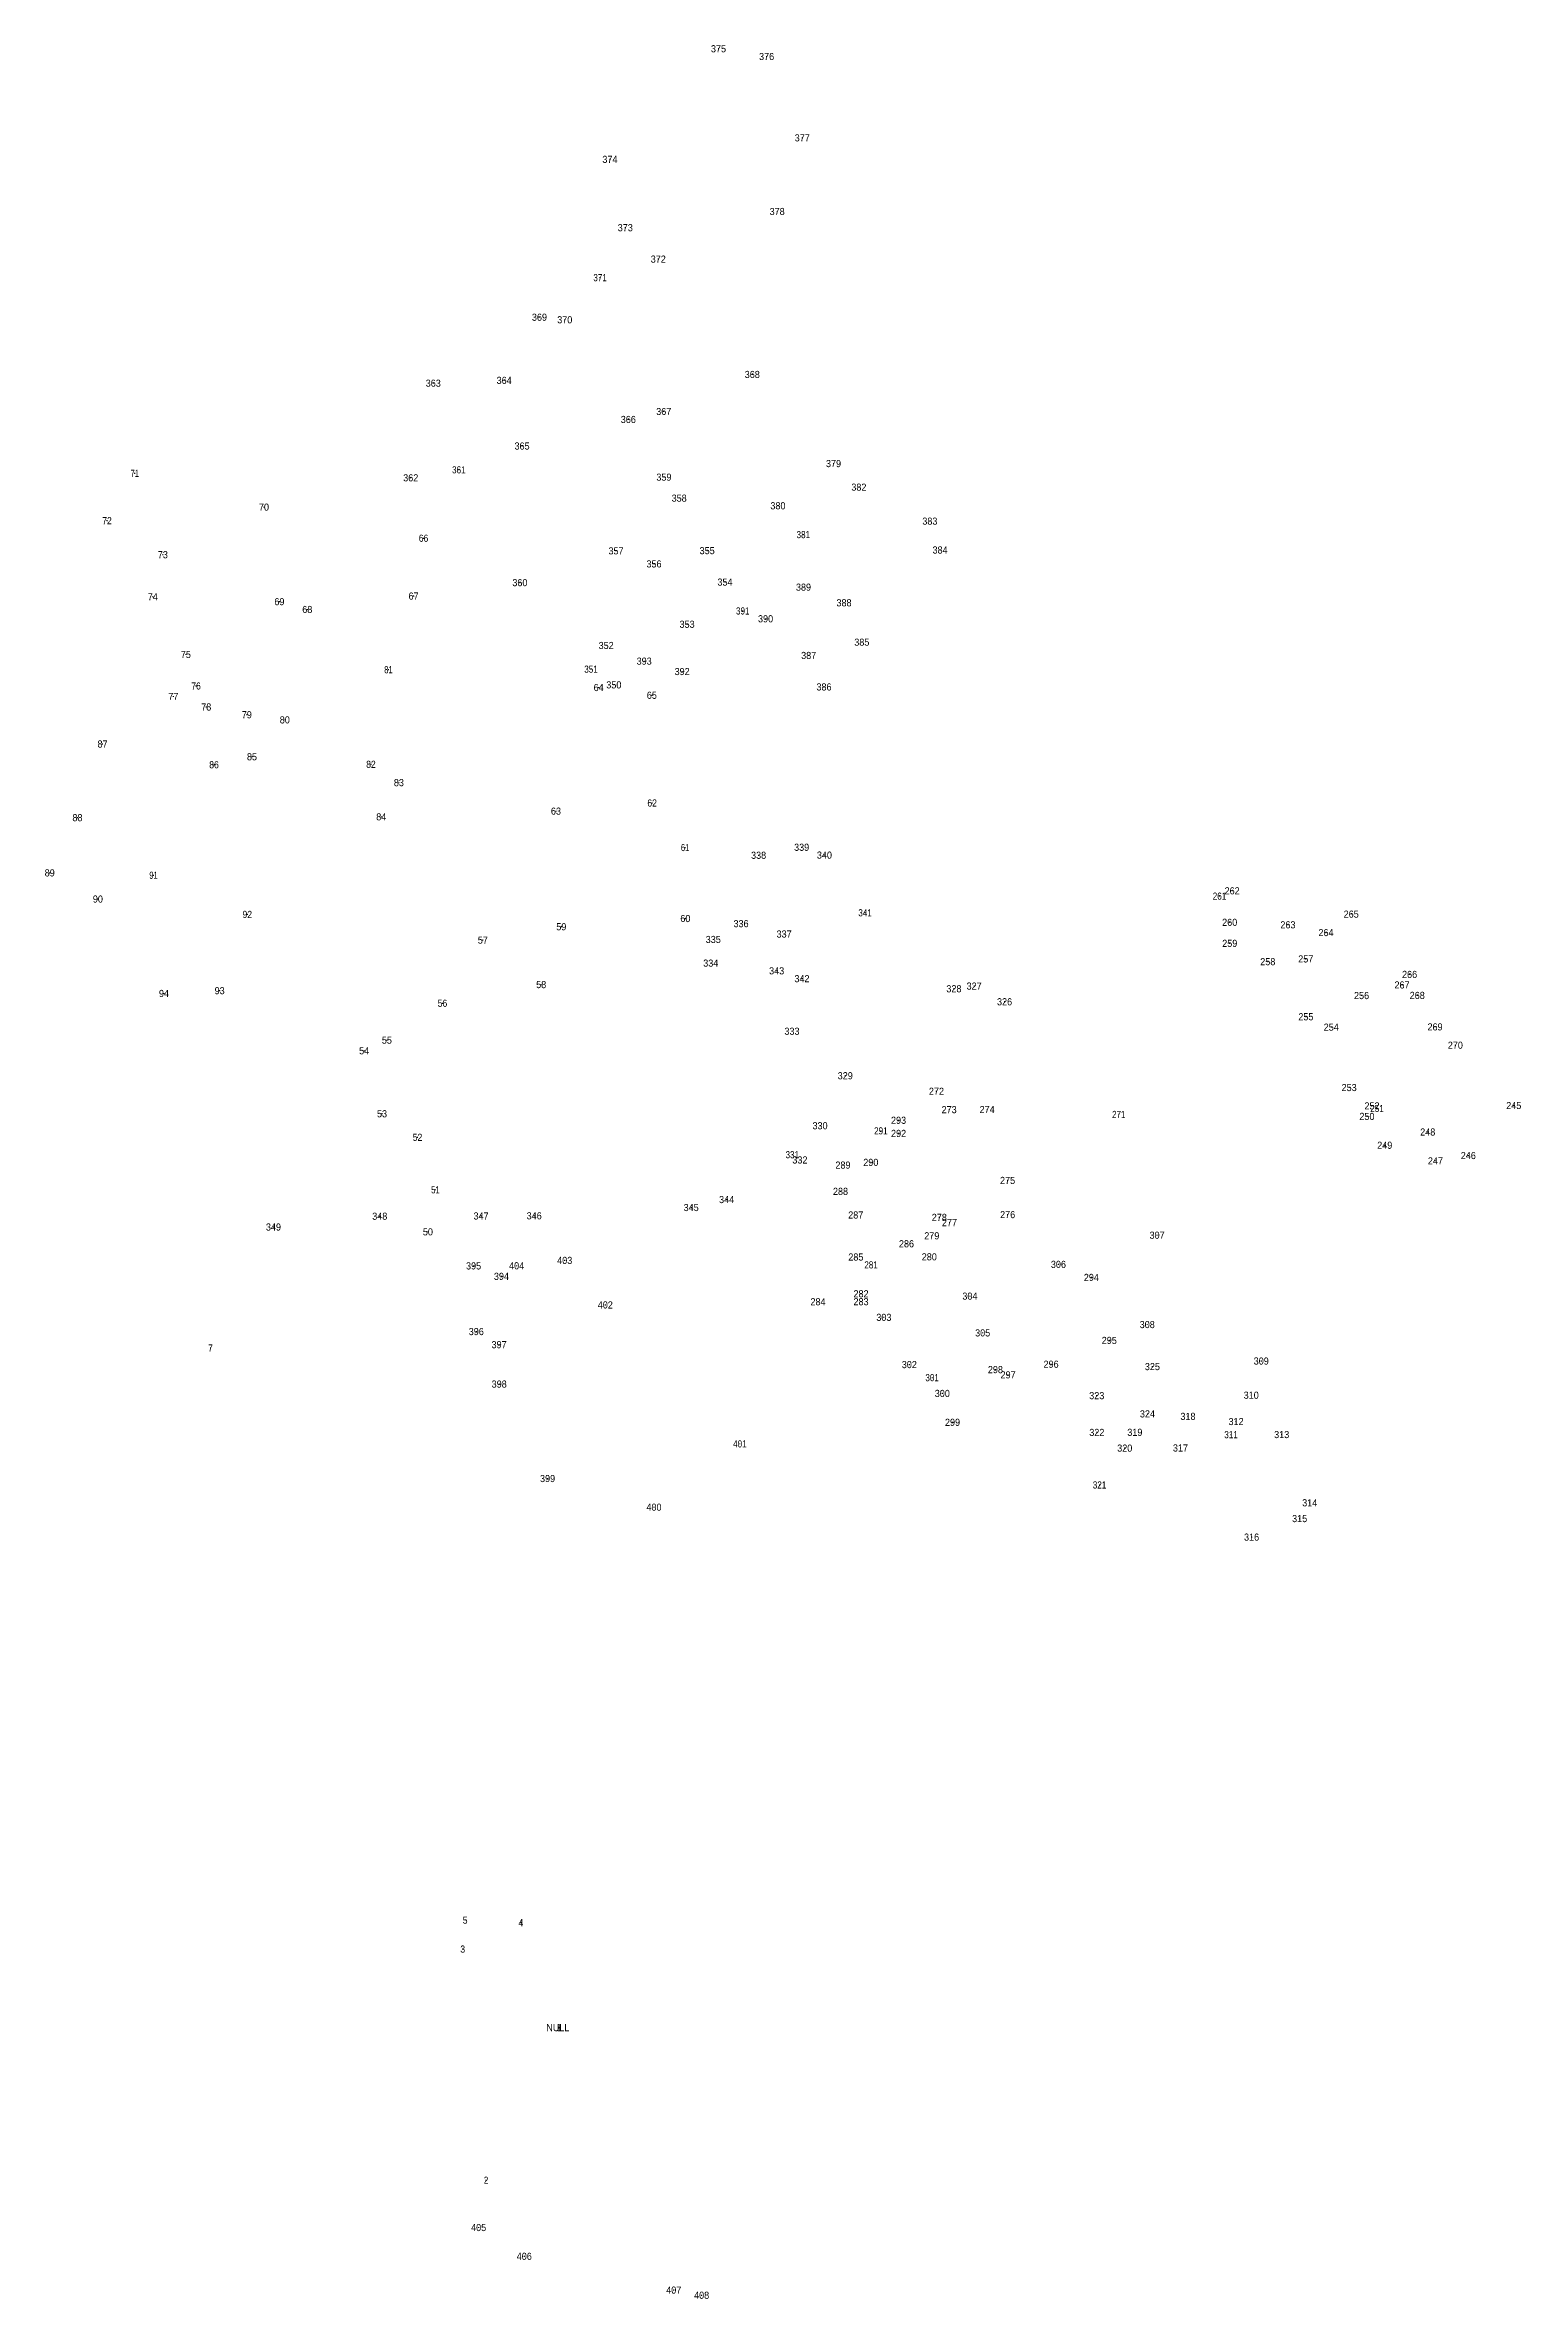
# Model space of a CAD drawing. Header units: metres. Extents: x 551938 to 556775, y 1847899 to 1849752.
# Drawn here: x 555236 to 556272, y 1848170 to 1849752 of the extents above; entities that cross this region are included whole.
import ezdxf
from ezdxf.enums import TextEntityAlignment as Align

# ---------------------------------------------------------------- set-up
doc = ezdxf.new("R2010")
doc.units = ezdxf.units.M
doc.header["$LTSCALE"] = 2
doc.layers.add('10', color=7, linetype='Continuous', lineweight=13)
doc.layers.add('11', color=7, linetype='Continuous', lineweight=13)
doc.layers.add('12', color=7, linetype='Continuous')

msp = doc.modelspace()

# ---------------------------------------------------------------- texts
at = {"layer": '12'}
for s, width, p in [('375', 0.95, (555708.52, 1849747.27)), ('376', 0.95, (555742.295, 1849741.83)), ('377', 0.95, (555767.33, 1849684.72)), ('374', 0.95, (555632.3, 1849669.61)), ('378', 0.95, (555749.7, 1849633.03)), ('373', 0.95, (555643.09, 1849621.68)), ('372', 0.95, (555666.255, 1849599.61)), ('371', 0.85, (555625.415, 1849586.6)), ('369', 0.95, (555582.83, 1849558.82)), ('370', 0.95, (555600.61, 1849557.02)), ('363', 0.95, (555508.31, 1849512.52)), ('364', 0.95, (555558.07, 1849514.49)), ('368', 0.95, (555732.23, 1849518.64)), ('367', 0.95, (555670.09, 1849492.65)), ('366', 0.95, (555645.215, 1849487.05)), ('365', 0.95, (555570.63, 1849468.42)), ('71', 0.8, (555298.765, 1849449.26)), ('362', 0.95, (555492.485, 1849446.08)), ('361', 0.85, (555526.245, 1849451.7)), ('359', 0.95, (555670.21, 1849446.54)), ('379', 0.95, (555789.26, 1849456.08)), ('70', 0.95, (555389.46, 1849425.52)), ('358', 0.95, (555680.92, 1849431.82)), ('380', 0.95, (555750.24, 1849426.47)), ('382', 0.95, (555807.075, 1849439.53)), ('72', 0.9, (555279.295, 1849416.01)), ('383', 0.95, (555856.91, 1849415.68)), ('66', 0.9, (555501.475, 1849403.68)), ('357', 0.95, (555636.58, 1849394.82)), ('355', 0.95, (555700.56, 1849394.98)), ('381', 0.85, (555768.075, 1849406.23)), ('384', 0.95, (555864.07, 1849395.42)), ('73', 0.95, (555318.46, 1849392.14)), ('356', 0.95, (555663.255, 1849385.66)), ('74', 0.95, (555311.43, 1849362.61)), ('67', 0.95, (555494.48, 1849363.09)), ('360', 0.95, (555569.1, 1849372.51)), ('354', 0.95, (555713.06, 1849372.89)), ('389', 0.95, (555768.17, 1849369.34)), ('69', 0.95, (555400.3, 1849359.16)), ('68', 0.95, (555419.86, 1849353.67)), ('391', 0.85, (555725.565, 1849352.63)), ('390', 0.95, (555741.56, 1849347.14)), ('388', 0.95, (555796.63, 1849358.35)), ('353', 0.95, (555686.48, 1849343.3)), ('385', 0.95, (555809.14, 1849330.72)), ('75', 0.95, (555334.64, 1849322.09)), ('352', 0.95, (555629.645, 1849328.4)), ('393', 0.95, (555656.34, 1849317.4)), ('387', 0.95, (555771.85, 1849321.4)), ('76', 0.9, (555341.795, 1849299.98)), ('81', 0.8, (555476.855, 1849311.4)), ('351', 0.85, (555619.035, 1849311.77)), ('64', 0.95, (555624.39, 1849298.88)), ('350', 0.95, (555635.05, 1849300.75)), ('392', 0.95, (555683.005, 1849310.1)), ('386', 0.95, (555782.565, 1849299.3)), ('77', 0.95, (555325.83, 1849292.56)), ('78', 0.95, (555348.95, 1849285.24)), ('65', 0.95, (555661.73, 1849293.44)), ('79', 0.95, (555377.4, 1849279.79)), ('80', 0.95, (555404.07, 1849276.17)), ('87', 0.95, (555276.15, 1849259.24)), ('86', 0.9, (555354.385, 1849244.68)), ('85', 0.95, (555381.03, 1849250.29)), ('82', 0.9, (555464.575, 1849244.98)), ('83', 0.95, (555484.16, 1849232.12)), ('88', 0.95, (555258.51, 1849207.55)), ('84', 0.95, (555471.78, 1849208.11)), ('63', 0.95, (555594.41, 1849212.12)), ('62', 0.9, (555661.925, 1849217.83)), ('61', 0.8, (555685.115, 1849186.54)), ('338', 0.95, (555736.67, 1849181.14)), ('339', 0.95, (555766.87, 1849186.75)), ('340', 0.95, (555782.88, 1849181.26)), ('89', 0.95, (555239.06, 1849168.77)), ('91', 0.8, (555311.945, 1849167.11)), ('90', 0.95, (555272.88, 1849150.41)), ('341', 0.85, (555811.425, 1849140.76)), ('261', 0.85, (556060.215, 1849152.48)), ('262', 0.95, (556069.085, 1849156.2)), ('92', 0.9, (555377.765, 1849139.62)), ('59', 0.95, (555598.18, 1849130.98)), ('60', 0.95, (555685.25, 1849136.74)), ('336', 0.95, (555724.355, 1849133.15)), ('337', 0.95, (555754.59, 1849125.86)), ('260', 0.95, (556067.37, 1849134.06)), ('263', 0.95, (556108.25, 1849132.32)), ('264', 0.95, (556134.93, 1849126.86)), ('265', 0.95, (556152.66, 1849139.82)), ('57', 0.95, (555543.1, 1849121.61)), ('335', 0.95, (555704.84, 1849122.04)), ('259', 0.95, (556067.41, 1849119.3)), ('334', 0.95, (555703.1, 1849105.43)), ('343', 0.95, (555749.33, 1849100.02)), ('342', 0.95, (555767.105, 1849094.54)), ('258', 0.95, (556094.1, 1849106.46)), ('257', 0.95, (556120.76, 1849108.38)), ('266', 0.95, (556193.645, 1849097.51)), ('94', 0.95, (555319.26, 1849084.14)), ('93', 0.95, (555358.36, 1849086.08)), ('58', 0.95, (555584.06, 1849090.36)), ('328', 0.95, (555873.77, 1849087.44)), ('327', 0.95, (555887.98, 1849089.32)), ('326', 0.95, (555909.335, 1849078.31)), ('256', 0.95, (556159.925, 1849082.66)), ('267', 0.95, (556188.34, 1849090.12)), ('268', 0.95, (556199.02, 1849082.77)), ('56', 0.9, (555514.775, 1849077.27)), ('255', 0.95, (556120.86, 1849067.8)), ('55', 0.95, (555475.75, 1849051.35)), ('333', 0.95, (555760.1, 1849057.63)), ('254', 0.95, (556138.66, 1849060.48)), ('269', 0.95, (556211.52, 1849060.67)), ('270', 0.95, (556225.78, 1849047.8)), ('54', 0.95, (555459.78, 1849043.93)), ('329', 0.95, (555797.51, 1849026.37)), ('272', 0.95, (555861.515, 1849015.48)), ('253', 0.95, (556151.21, 1849018.09)), ('53', 0.95, (555472.33, 1848999.7)), ('273', 0.95, (555870.44, 1849002.59)), ('274', 0.95, (555897.1, 1849002.66)), ('271', 0.85, (555989.525, 1848999.22)), ('252', 0.95, (556167.235, 1849005.22)), ('251', 0.85, (556170.805, 1849003.38)), ('245', 0.95, (556266.77, 1849005.48)), ('52', 0.9, (555497.255, 1848983.16)), ('330', 0.95, (555779.82, 1848991.29)), ('291', 0.85, (555822.495, 1848987.71)), ('293', 0.95, (555834.91, 1848995.12)), ('292', 0.95, (555834.935, 1848985.9)), ('250', 0.95, (556163.7, 1848997.83)), ('248', 0.95, (556206.39, 1848986.88)), ('331', 0.85, (555760.335, 1848970.95)), ('332', 0.95, (555765.665, 1848967.27)), ('249', 0.95, (556176.2, 1848977.58)), ('247', 0.95, (556211.78, 1848966.61)), ('246', 0.95, (556234.865, 1848970.36)), ('289', 0.95, (555795.89, 1848963.66)), ('290', 0.95, (555815.44, 1848965.56)), ('275', 0.95, (555911.45, 1848952.9)), ('51', 0.8, (555509.805, 1848946.31)), ('344', 0.95, (555714.2, 1848939.47)), ('288', 0.95, (555794.16, 1848945.22)), ('349', 0.95, (555396.12, 1848920.19)), ('348', 0.95, (555470.74, 1848927.77)), ('347', 0.95, (555541.83, 1848927.95)), ('346', 0.95, (555579.155, 1848928.05)), ('345', 0.95, (555689.33, 1848933.87)), ('287', 0.95, (555804.87, 1848928.64)), ('278', 0.95, (555863.53, 1848926.95)), ('277', 0.95, (555870.65, 1848923.28)), ('276', 0.95, (555911.505, 1848928.92)), ('50', 0.95, (555504.54, 1848916.79)), ('286', 0.95, (555840.465, 1848908.45)), ('279', 0.95, (555858.23, 1848914.03)), ('307', 0.95, (556016.41, 1848914.45)), ('395', 0.95, (555536.59, 1848892.9)), ('404', 0.95, (555566.81, 1848892.98)), ('403', 0.95, (555600.57, 1848896.76)), ('285', 0.95, (555804.95, 1848899.14)), ('281', 0.85, (555815.635, 1848893.63)), ('280', 0.95, (555856.49, 1848899.27)), ('306', 0.95, (555947.145, 1848893.98)), ('394', 0.95, (555556.16, 1848885.57)), ('282', 0.95, (555808.565, 1848873.32)), ('304', 0.95, (555885, 1848871.68)), ('294', 0.95, (555970.28, 1848884.82)), ('402', 0.95, (555629.075, 1848865.48)), ('284', 0.95, (555778.37, 1848867.71)), ('283', 0.95, (555808.59, 1848867.79)), ('303', 0.95, (555824.61, 1848856.77)), ('396', 0.95, (555538.485, 1848846.79)), ('305', 0.95, (555893.96, 1848845.88)), ('295', 0.95, (555982.84, 1848840.59)), ('308', 0.95, (556009.47, 1848851.72)), ('7', 0.9, (555351.91, 1848835.24)), ('397', 0.95, (555554.51, 1848837.61)), ('309', 0.95, (556089.51, 1848826.12)), ('398', 0.95, (555554.58, 1848809.95)), ('302', 0.95, (555842.465, 1848823.62)), ('301', 0.85, (555858.495, 1848814.44)), ('298', 0.95, (555902.91, 1848820.09)), ('297', 0.95, (555911.81, 1848816.42)), ('296', 0.95, (555941.995, 1848823.88)), ('325', 0.95, (556013.1, 1848822.22)), ('300', 0.95, (555865.63, 1848803.39)), ('323', 0.95, (555974.05, 1848801.83)), ('310', 0.95, (556082.47, 1848802.12)), ('299', 0.95, (555872.8, 1848783.12)), ('324', 0.95, (556009.63, 1848789.02)), ('318', 0.95, (556038.07, 1848787.25)), ('312', 0.95, (556071.845, 1848783.65)), ('401', 0.85, (555723.545, 1848767.97)), ('322', 0.95, (555974.115, 1848776.01)), ('320', 0.95, (555993.7, 1848765)), ('319', 0.95, (556000.78, 1848776.08)), ('317', 0.95, (556032.8, 1848765.1)), ('311', 0.85, (556068.325, 1848774.42)), ('313', 0.95, (556103.87, 1848774.51)), ('399', 0.95, (555588.53, 1848743.64)), ('321', 0.85, (555976.005, 1848739.13)), ('400', 0.95, (555663.23, 1848723.55)), ('315', 0.95, (556116.46, 1848715.53)), ('314', 0.95, (556123.55, 1848726.61)), ('316', 0.95, (556082.725, 1848702.53)), ('5', 0.9, (555530.69, 1848433.65)), ('4', 0.9, (555569.8, 1848431.9)), ('3', 0.9, (555528.97, 1848413.35)), ('NULL ', 0.95, (555596.645, 1848358.2)), ('1', 0.65, (555596.655, 1848358.2)), ('2', 0.85, (555545.385, 1848251.1)), ('405', 0.95, (555540.14, 1848217.88)), ('406', 0.95, (555572.185, 1848197.68)), ('407', 0.95, (555677.12, 1848173.98)), ('408', 0.95, (555696.68, 1848170.34))]:
    msp.add_text(s, height=5, dxfattribs=dict(at, width=width)).set_placement(p, align=Align.CENTER)

# ---------------------------------------------------------------- hatches: boundary and pattern name
at = {"layer": '10'}
msp.add_hatch(color=256, dxfattribs=at).paths.add_polyline_path([(555596.65, 1848360.626, 1), (555596.65, 1848360.776, 1)])

# ---------------------------------------------------------------- linework, layer by layer
for p, q in [((555596.34, 1848360.7), (555596.02, 1848360.7)), ((555596.65, 1848361.01), (555596.65, 1848361.33)), ((555596.65, 1848360.08), (555596.65, 1848360.39)), ((555597.28, 1848360.7), (555596.96, 1848360.7))]:
    msp.add_line(p, q, dxfattribs=at)
for radius in [0.312, 0.075]:
    msp.add_circle((555596.65, 1848360.701), radius, dxfattribs=at)
at = {"layer": '11'}
for p, q in [((555708.83, 1849749.77), (555708.21, 1849749.77)), ((555708.52, 1849749.46), (555708.52, 1849750.08)), ((555742.62, 1849744.33), (555741.99, 1849744.33)), ((555742.3, 1849744.02), (555742.3, 1849744.64)), ((555767.65, 1849687.22), (555767.02, 1849687.22)), ((555767.34, 1849686.91), (555767.34, 1849687.53)), ((555632.62, 1849672.11), (555631.99, 1849672.11)), ((555632.3, 1849671.8), (555632.3, 1849672.42)), ((555643.4, 1849624.18), (555642.78, 1849624.18)), ((555643.09, 1849623.87), (555643.09, 1849624.5)), ((555750.01, 1849635.53), (555749.39, 1849635.53)), ((555749.7, 1849635.22), (555749.7, 1849635.84)), ((555625.72, 1849589.1), (555625.1, 1849589.1)), ((555625.41, 1849588.78), (555625.41, 1849589.41)), ((555666.57, 1849602.11), (555665.94, 1849602.11)), ((555666.26, 1849601.8), (555666.26, 1849602.43)), ((555583.14, 1849561.32), (555582.52, 1849561.32)), ((555582.83, 1849561.01), (555582.83, 1849561.63)), ((555600.92, 1849559.52), (555600.3, 1849559.52)), ((555600.61, 1849559.21), (555600.61, 1849559.83)), ((555508.62, 1849515.02), (555508, 1849515.02)), ((555508.31, 1849514.7), (555508.31, 1849515.33)), ((555558.38, 1849516.99), (555557.75, 1849516.99)), ((555558.07, 1849516.68), (555558.07, 1849517.3)), ((555732.54, 1849521.14), (555731.91, 1849521.14)), ((555732.23, 1849520.82), (555732.23, 1849521.45)), ((555670.4, 1849495.15), (555669.78, 1849495.15)), ((555670.09, 1849494.84), (555670.09, 1849495.46)), ((555645.54, 1849489.55), (555644.91, 1849489.55)), ((555645.22, 1849489.24), (555645.22, 1849489.87)), ((555570.94, 1849470.92), (555570.32, 1849470.92)), ((555570.63, 1849470.6), (555570.63, 1849471.23)), ((555299.07, 1849451.76), (555298.45, 1849451.76)), ((555298.76, 1849451.45), (555298.76, 1849452.07)), ((555492.8, 1849448.58), (555492.17, 1849448.58)), ((555492.49, 1849448.27), (555492.49, 1849448.89)), ((555526.55, 1849454.2), (555525.93, 1849454.2)), ((555526.24, 1849453.89), (555526.24, 1849454.51)), ((555670.53, 1849449.04), (555669.9, 1849449.04)), ((555670.21, 1849448.73), (555670.21, 1849449.36)), ((555789.58, 1849458.58), (555788.95, 1849458.58)), ((555789.26, 1849458.27), (555789.26, 1849458.89)), ((555681.23, 1849434.32), (555680.6, 1849434.32)), ((555680.92, 1849434.01), (555680.92, 1849434.63)), ((555807.39, 1849442.03), (555806.77, 1849442.03)), ((555807.08, 1849441.72), (555807.08, 1849442.34)), ((555279.61, 1849418.51), (555278.98, 1849418.51)), ((555279.3, 1849418.2), (555279.3, 1849418.82)), ((555389.77, 1849428.02), (555389.15, 1849428.02)), ((555389.46, 1849427.71), (555389.46, 1849428.33)), ((555750.56, 1849428.97), (555749.93, 1849428.97)), ((555750.24, 1849428.66), (555750.24, 1849429.28)), ((555857.22, 1849418.18), (555856.6, 1849418.18)), ((555856.91, 1849417.87), (555856.91, 1849418.5)), ((555501.8, 1849406.18), (555501.17, 1849406.18)), ((555501.48, 1849405.87), (555501.48, 1849406.49)), ((555768.38, 1849408.73), (555767.76, 1849408.73)), ((555768.07, 1849408.42), (555768.07, 1849409.04)), ((555318.77, 1849394.64), (555318.14, 1849394.64)), ((555318.46, 1849394.33), (555318.46, 1849394.95)), ((555636.89, 1849397.32), (555636.27, 1849397.32)), ((555636.58, 1849397), (555636.58, 1849397.63)), ((555663.58, 1849388.16), (555662.95, 1849388.16)), ((555663.26, 1849387.85), (555663.26, 1849388.47)), ((555700.88, 1849397.48), (555700.25, 1849397.48)), ((555700.56, 1849397.17), (555700.56, 1849397.8)), ((555864.38, 1849397.92), (555863.76, 1849397.92)), ((555864.07, 1849397.6), (555864.07, 1849398.23)), ((555569.42, 1849375.01), (555568.79, 1849375.01)), ((555569.1, 1849374.7), (555569.1, 1849375.32)), ((555713.37, 1849375.39), (555712.75, 1849375.39)), ((555713.06, 1849375.08), (555713.06, 1849375.7)), ((555768.48, 1849371.84), (555767.85, 1849371.84)), ((555768.17, 1849371.53), (555768.17, 1849372.16)), ((555311.74, 1849365.11), (555311.12, 1849365.11)), ((555311.43, 1849364.8), (555311.43, 1849365.42)), ((555400.61, 1849361.66), (555399.99, 1849361.66)), ((555400.3, 1849361.34), (555400.3, 1849361.97)), ((555420.18, 1849356.17), (555419.55, 1849356.17)), ((555419.86, 1849355.86), (555419.86, 1849356.48)), ((555494.8, 1849365.59), (555494.17, 1849365.59)), ((555494.48, 1849365.28), (555494.48, 1849365.9)), ((555725.87, 1849355.13), (555725.24, 1849355.13)), ((555725.56, 1849354.82), (555725.56, 1849355.44)), ((555796.94, 1849360.85), (555796.32, 1849360.85)), ((555796.63, 1849360.54), (555796.63, 1849361.16)), ((555686.79, 1849345.8), (555686.17, 1849345.8)), ((555686.48, 1849345.49), (555686.48, 1849346.12)), ((555741.88, 1849349.64), (555741.25, 1849349.64)), ((555741.56, 1849349.33), (555741.56, 1849349.95)), ((555334.95, 1849324.59), (555334.32, 1849324.59)), ((555334.64, 1849324.28), (555334.64, 1849324.91)), ((555629.96, 1849330.9), (555629.34, 1849330.9)), ((555629.65, 1849330.59), (555629.65, 1849331.21)), ((555656.65, 1849319.9), (555656.02, 1849319.9)), ((555656.34, 1849319.59), (555656.34, 1849320.22)), ((555772.16, 1849323.9), (555771.53, 1849323.9)), ((555771.85, 1849323.59), (555771.85, 1849324.21)), ((555809.46, 1849333.22), (555808.83, 1849333.22)), ((555809.14, 1849332.91), (555809.14, 1849333.53)), ((555477.16, 1849313.9), (555476.53, 1849313.9)), ((555476.85, 1849313.59), (555476.85, 1849314.21)), ((555619.34, 1849314.27), (555618.72, 1849314.27)), ((555619.03, 1849313.96), (555619.03, 1849314.59)), ((555683.33, 1849312.6), (555682.7, 1849312.6)), ((555683.01, 1849312.29), (555683.01, 1849312.91)), ((555326.14, 1849295.06), (555325.52, 1849295.06)), ((555325.83, 1849294.75), (555325.83, 1849295.37)), ((555342.12, 1849302.48), (555341.49, 1849302.48)), ((555341.8, 1849302.17), (555341.8, 1849302.79)), ((555348.95, 1849287.43), (555348.95, 1849288.06)), ((555624.7, 1849301.38), (555624.08, 1849301.38)), ((555624.39, 1849301.07), (555624.39, 1849301.69)), ((555635.36, 1849303.25), (555634.74, 1849303.25)), ((555635.05, 1849302.94), (555635.05, 1849303.56)), ((555662.04, 1849295.94), (555661.42, 1849295.94)), ((555661.73, 1849295.63), (555661.73, 1849296.26)), ((555782.88, 1849301.8), (555782.26, 1849301.8)), ((555782.57, 1849301.48), (555782.57, 1849302.11)), ((555349.26, 1849287.74), (555348.64, 1849287.74)), ((555377.71, 1849282.29), (555377.09, 1849282.29)), ((555377.4, 1849281.98), (555377.4, 1849282.6)), ((555404.38, 1849278.67), (555403.76, 1849278.67)), ((555404.07, 1849278.36), (555404.07, 1849278.98)), ((555276.46, 1849261.74), (555275.84, 1849261.74)), ((555276.15, 1849261.42), (555276.15, 1849262.05)), ((555354.7, 1849247.18), (555354.08, 1849247.18)), ((555354.39, 1849246.87), (555354.39, 1849247.5)), ((555381.35, 1849252.79), (555380.72, 1849252.79)), ((555381.03, 1849252.48), (555381.03, 1849253.1)), ((555464.89, 1849247.48), (555464.27, 1849247.48)), ((555464.58, 1849247.16), (555464.58, 1849247.79)), ((555484.48, 1849234.62), (555483.85, 1849234.62)), ((555484.16, 1849234.3), (555484.16, 1849234.93)), ((555258.83, 1849210.05), (555258.2, 1849210.05)), ((555258.51, 1849209.74), (555258.51, 1849210.36)), ((555472.1, 1849210.61), (555471.47, 1849210.61)), ((555471.78, 1849210.3), (555471.78, 1849210.92)), ((555594.72, 1849214.62), (555594.09, 1849214.62)), ((555594.41, 1849214.3), (555594.41, 1849214.93)), ((555662.24, 1849220.33), (555661.62, 1849220.33)), ((555661.93, 1849220.01), (555661.93, 1849220.64)), ((555685.43, 1849189.04), (555684.8, 1849189.04)), ((555685.11, 1849188.72), (555685.11, 1849189.35)), ((555736.98, 1849183.64), (555736.36, 1849183.64)), ((555736.67, 1849183.33), (555736.67, 1849183.95)), ((555767.18, 1849189.25), (555766.56, 1849189.25)), ((555766.87, 1849188.94), (555766.87, 1849189.56)), ((555783.19, 1849183.76), (555782.57, 1849183.76)), ((555782.88, 1849183.45), (555782.88, 1849184.07)), ((555239.38, 1849171.27), (555238.75, 1849171.27)), ((555239.06, 1849170.95), (555239.06, 1849171.58)), ((555312.25, 1849169.61), (555311.62, 1849169.61)), ((555311.94, 1849169.3), (555311.94, 1849169.92)), ((555273.19, 1849152.91), (555272.57, 1849152.91)), ((555272.88, 1849152.6), (555272.88, 1849153.22)), ((556060.52, 1849154.98), (556059.9, 1849154.98)), ((556060.21, 1849154.67), (556060.21, 1849155.3)), ((556069.4, 1849158.7), (556068.78, 1849158.7)), ((556069.09, 1849158.38), (556069.09, 1849159.01)), ((555378.08, 1849142.12), (555377.46, 1849142.12)), ((555377.77, 1849141.81), (555377.77, 1849142.43)), ((555598.49, 1849133.48), (555597.86, 1849133.48)), ((555598.18, 1849133.16), (555598.18, 1849133.79)), ((555685.56, 1849139.24), (555684.94, 1849139.24)), ((555685.25, 1849138.93), (555685.25, 1849139.55)), ((555724.67, 1849135.65), (555724.04, 1849135.65)), ((555724.36, 1849135.34), (555724.36, 1849135.97)), ((555811.74, 1849143.26), (555811.11, 1849143.26)), ((555811.42, 1849142.95), (555811.42, 1849143.57)), ((556067.68, 1849136.56), (556067.06, 1849136.56)), ((556067.37, 1849136.25), (556067.37, 1849136.87)), ((556108.56, 1849134.82), (556107.94, 1849134.82)), ((556108.25, 1849134.51), (556108.25, 1849135.14)), ((556152.98, 1849142.32), (556152.35, 1849142.32)), ((556152.66, 1849142.01), (556152.66, 1849142.63)), ((555543.41, 1849124.11), (555542.79, 1849124.11)), ((555543.1, 1849123.8), (555543.1, 1849124.42)), ((555705.15, 1849124.54), (555704.52, 1849124.54)), ((555704.84, 1849124.22), (555704.84, 1849124.85)), ((555754.9, 1849128.36), (555754.28, 1849128.36)), ((555754.59, 1849128.04), (555754.59, 1849128.67)), ((556067.72, 1849121.8), (556067.1, 1849121.8)), ((556067.41, 1849121.49), (556067.41, 1849122.12)), ((556135.24, 1849129.36), (556134.61, 1849129.36)), ((556134.93, 1849129.05), (556134.93, 1849129.67)), ((555703.41, 1849107.93), (555702.79, 1849107.93)), ((555703.1, 1849107.62), (555703.1, 1849108.24)), ((555749.64, 1849102.52), (555749.01, 1849102.52)), ((555749.33, 1849102.21), (555749.33, 1849102.83)), ((556094.41, 1849108.96), (556093.79, 1849108.96)), ((556094.1, 1849108.65), (556094.1, 1849109.28)), ((556121.07, 1849110.88), (556120.44, 1849110.88)), ((556120.76, 1849110.57), (556120.76, 1849111.19)), ((556193.97, 1849100.01), (556193.34, 1849100.01)), ((556193.65, 1849099.7), (556193.65, 1849100.32)), ((555319.57, 1849086.64), (555318.95, 1849086.64)), ((555319.26, 1849086.33), (555319.26, 1849086.95)), ((555358.67, 1849088.58), (555358.04, 1849088.58)), ((555358.36, 1849088.27), (555358.36, 1849088.9)), ((555584.38, 1849092.86), (555583.75, 1849092.86)), ((555584.06, 1849092.55), (555584.06, 1849093.17)), ((555767.43, 1849097.04), (555766.8, 1849097.04)), ((555767.11, 1849096.72), (555767.11, 1849097.35)), ((555874.08, 1849089.94), (555873.46, 1849089.94)), ((555873.77, 1849089.63), (555873.77, 1849090.25)), ((555888.29, 1849091.82), (555887.67, 1849091.82)), ((555887.98, 1849091.51), (555887.98, 1849092.13)), ((556160.24, 1849085.16), (556159.61, 1849085.16)), ((556159.93, 1849084.85), (556159.93, 1849085.47)), ((556188.65, 1849092.62), (556188.03, 1849092.62)), ((556188.34, 1849092.3), (556188.34, 1849092.93)), ((556199.34, 1849085.27), (556198.71, 1849085.27)), ((556199.02, 1849084.95), (556199.02, 1849085.58)), ((555515.1, 1849079.77), (555514.47, 1849079.77)), ((555514.78, 1849079.46), (555514.78, 1849080.08)), ((555909.65, 1849080.81), (555909.03, 1849080.81)), ((555909.34, 1849080.5), (555909.34, 1849081.12)), ((556121.18, 1849070.3), (556120.55, 1849070.3)), ((556120.86, 1849069.99), (556120.86, 1849070.62)), ((555476.06, 1849053.85), (555475.44, 1849053.85)), ((555475.75, 1849053.54), (555475.75, 1849054.16)), ((555760.41, 1849060.13), (555759.79, 1849060.13)), ((555760.1, 1849059.82), (555760.1, 1849060.44)), ((556138.97, 1849062.98), (556138.34, 1849062.98)), ((556138.66, 1849062.66), (556138.66, 1849063.29)), ((556211.84, 1849063.17), (556211.21, 1849063.17)), ((556211.52, 1849062.86), (556211.52, 1849063.48)), ((555460.09, 1849046.43), (555459.46, 1849046.43)), ((555459.78, 1849046.12), (555459.78, 1849046.74)), ((556226.09, 1849050.3), (556225.46, 1849050.3)), ((556225.78, 1849049.98), (556225.78, 1849050.61)), ((555797.82, 1849028.87), (555797.19, 1849028.87)), ((555797.51, 1849028.56), (555797.51, 1849029.19)), ((556151.52, 1849020.59), (556150.9, 1849020.59)), ((556151.21, 1849020.28), (556151.21, 1849020.9)), ((555861.83, 1849017.98), (555861.2, 1849017.98)), ((555861.52, 1849017.66), (555861.52, 1849018.29)), ((555870.75, 1849005.09), (555870.13, 1849005.09)), ((555870.44, 1849004.78), (555870.44, 1849005.4)), ((555897.41, 1849005.16), (555896.78, 1849005.16)), ((555897.1, 1849004.85), (555897.1, 1849005.47)), ((556167.55, 1849007.72), (556166.93, 1849007.72)), ((556167.24, 1849007.41), (556167.24, 1849008.03)), ((556171.11, 1849005.88), (556170.49, 1849005.88)), ((556170.8, 1849005.57), (556170.8, 1849006.2)), ((556267.08, 1849007.98), (556266.46, 1849007.98)), ((556266.77, 1849007.67), (556266.77, 1849008.3)), ((555472.64, 1849002.2), (555472.02, 1849002.2)), ((555472.33, 1849001.89), (555472.33, 1849002.51)), ((555780.14, 1848993.79), (555779.51, 1848993.79)), ((555779.82, 1848993.47), (555779.82, 1848994.1)), ((555822.8, 1848990.21), (555822.18, 1848990.21)), ((555822.49, 1848989.9), (555822.49, 1848990.52)), ((555835.22, 1848997.62), (555834.6, 1848997.62)), ((555835.25, 1848988.4), (555834.62, 1848988.4)), ((555834.91, 1848997.31), (555834.91, 1848997.93)), ((555834.94, 1848988.09), (555834.94, 1848988.71)), ((555989.84, 1849001.72), (555989.21, 1849001.72)), ((555989.52, 1849001.41), (555989.52, 1849002.03)), ((556164.02, 1849000.33), (556163.39, 1849000.33)), ((556163.7, 1849000.02), (556163.7, 1849000.65)), ((556206.7, 1848989.38), (556206.08, 1848989.38)), ((556206.39, 1848989.07), (556206.39, 1848989.69)), ((555497.57, 1848985.66), (555496.94, 1848985.66)), ((555497.26, 1848985.35), (555497.26, 1848985.98)), ((555760.64, 1848973.45), (555760.02, 1848973.45)), ((555760.33, 1848973.14), (555760.33, 1848973.76)), ((556176.51, 1848980.08), (556175.89, 1848980.08)), ((556176.2, 1848979.77), (556176.2, 1848980.39)), ((556235.18, 1848972.86), (556234.56, 1848972.86)), ((556234.87, 1848972.55), (556234.87, 1848973.17)), ((555765.98, 1848969.77), (555765.36, 1848969.77)), ((555765.67, 1848969.46), (555765.67, 1848970.08)), ((555796.21, 1848966.16), (555795.58, 1848966.16)), ((555795.89, 1848965.85), (555795.89, 1848966.47)), ((555815.75, 1848968.06), (555815.13, 1848968.06)), ((555815.44, 1848967.75), (555815.44, 1848968.37)), ((556212.09, 1848969.11), (556211.46, 1848969.11)), ((556211.78, 1848968.8), (556211.78, 1848969.42)), ((555510.11, 1848948.81), (555509.48, 1848948.81)), ((555509.8, 1848948.5), (555509.8, 1848949.12)), ((555714.51, 1848941.97), (555713.89, 1848941.97)), ((555714.2, 1848941.66), (555714.2, 1848942.28)), ((555794.48, 1848947.72), (555793.85, 1848947.72)), ((555794.16, 1848947.4), (555794.16, 1848948.03)), ((555911.76, 1848955.4), (555911.13, 1848955.4)), ((555911.45, 1848955.09), (555911.45, 1848955.71)), ((555471.05, 1848930.27), (555470.43, 1848930.27)), ((555470.74, 1848929.95), (555470.74, 1848930.58)), ((555542.15, 1848930.45), (555541.52, 1848930.45)), ((555541.83, 1848930.14), (555541.83, 1848930.76)), ((555579.47, 1848930.55), (555578.84, 1848930.55)), ((555579.16, 1848930.24), (555579.16, 1848930.86)), ((555689.65, 1848936.37), (555689.02, 1848936.37)), ((555689.33, 1848936.06), (555689.33, 1848936.69)), ((555805.18, 1848931.14), (555804.56, 1848931.14)), ((555804.87, 1848930.83), (555804.87, 1848931.46)), ((555863.84, 1848929.45), (555863.22, 1848929.45)), ((555863.53, 1848929.14), (555863.53, 1848929.77)), ((555870.96, 1848925.78), (555870.33, 1848925.78)), ((555870.65, 1848925.47), (555870.65, 1848926.1)), ((555911.82, 1848931.42), (555911.2, 1848931.42)), ((555911.51, 1848931.11), (555911.51, 1848931.74)), ((555396.43, 1848922.69), (555395.8, 1848922.69)), ((555396.12, 1848922.38), (555396.12, 1848923.01)), ((555504.85, 1848919.29), (555504.23, 1848919.29)), ((555504.54, 1848918.98), (555504.54, 1848919.6)), ((555840.78, 1848910.95), (555840.16, 1848910.95)), ((555840.47, 1848910.64), (555840.47, 1848911.26)), ((555858.54, 1848916.53), (555857.92, 1848916.53)), ((555858.23, 1848916.22), (555858.23, 1848916.84)), ((556016.72, 1848916.95), (556016.1, 1848916.95)), ((556016.41, 1848916.64), (556016.41, 1848917.26)), ((555536.91, 1848895.4), (555536.28, 1848895.4)), ((555536.59, 1848895.08), (555536.59, 1848895.71)), ((555567.12, 1848895.48), (555566.5, 1848895.48)), ((555566.81, 1848895.16), (555566.81, 1848895.79)), ((555600.88, 1848899.26), (555600.25, 1848899.26)), ((555600.57, 1848898.94), (555600.57, 1848899.57)), ((555805.26, 1848901.64), (555804.64, 1848901.64)), ((555804.95, 1848901.32), (555804.95, 1848901.95)), ((555815.94, 1848896.13), (555815.32, 1848896.13)), ((555815.63, 1848895.82), (555815.63, 1848896.44)), ((555856.8, 1848901.77), (555856.18, 1848901.77)), ((555856.49, 1848901.46), (555856.49, 1848902.08)), ((555947.46, 1848896.48), (555946.84, 1848896.48)), ((555947.15, 1848896.17), (555947.15, 1848896.79)), ((555556.48, 1848888.07), (555555.85, 1848888.07)), ((555556.16, 1848887.76), (555556.16, 1848888.38)), ((555970.59, 1848887.32), (555969.97, 1848887.32)), ((555970.28, 1848887.01), (555970.28, 1848887.63)), ((555629.4, 1848867.98), (555628.77, 1848867.98)), ((555629.08, 1848867.66), (555629.08, 1848868.29)), ((555778.69, 1848870.21), (555778.06, 1848870.21)), ((555778.37, 1848869.9), (555778.37, 1848870.52)), ((555808.88, 1848875.82), (555808.26, 1848875.82)), ((555808.9, 1848870.29), (555808.28, 1848870.29)), ((555808.57, 1848875.51), (555808.57, 1848876.14)), ((555808.59, 1848869.98), (555808.59, 1848870.6)), ((555885.32, 1848874.18), (555884.69, 1848874.18)), ((555885, 1848873.87), (555885, 1848874.49)), ((555538.8, 1848849.29), (555538.18, 1848849.29)), ((555538.49, 1848848.98), (555538.49, 1848849.6)), ((555824.93, 1848859.27), (555824.3, 1848859.27)), ((555824.61, 1848858.96), (555824.61, 1848859.58)), ((555894.27, 1848848.38), (555893.65, 1848848.38)), ((555893.96, 1848848.07), (555893.96, 1848848.7)), ((556009.78, 1848854.22), (556009.15, 1848854.22)), ((556009.47, 1848853.91), (556009.47, 1848854.54)), ((555352.22, 1848837.74), (555351.59, 1848837.74)), ((555351.9, 1848837.43), (555351.9, 1848838.05)), ((555554.82, 1848840.11), (555554.2, 1848840.11)), ((555554.51, 1848839.8), (555554.51, 1848840.42)), ((555983.15, 1848843.09), (555982.52, 1848843.09)), ((555982.84, 1848842.78), (555982.84, 1848843.4)), ((555842.79, 1848826.12), (555842.16, 1848826.12)), ((555842.47, 1848825.8), (555842.47, 1848826.43)), ((555858.81, 1848816.94), (555858.18, 1848816.94)), ((555858.49, 1848816.62), (555858.49, 1848817.25)), ((555903.22, 1848822.59), (555902.6, 1848822.59)), ((555902.91, 1848822.28), (555902.91, 1848822.9)), ((555912.12, 1848818.92), (555911.5, 1848818.92)), ((555911.81, 1848818.61), (555911.81, 1848819.24)), ((555942.32, 1848826.38), (555941.69, 1848826.38)), ((555942, 1848826.07), (555942, 1848826.69)), ((556013.41, 1848824.72), (556012.79, 1848824.72)), ((556013.1, 1848824.41), (556013.1, 1848825.04)), ((556089.83, 1848828.62), (556089.2, 1848828.62)), ((556089.51, 1848828.3), (556089.51, 1848828.93)), ((555554.9, 1848812.45), (555554.27, 1848812.45)), ((555554.58, 1848812.14), (555554.58, 1848812.76)), ((555865.95, 1848805.89), (555865.32, 1848805.89)), ((555865.63, 1848805.58), (555865.63, 1848806.2)), ((555974.36, 1848804.33), (555973.74, 1848804.33)), ((555974.05, 1848804.02), (555974.05, 1848804.65)), ((556082.78, 1848804.62), (556082.16, 1848804.62)), ((556082.47, 1848804.31), (556082.47, 1848804.93)), ((555873.11, 1848785.62), (555872.48, 1848785.62)), ((555872.8, 1848785.31), (555872.8, 1848785.93)), ((556009.95, 1848791.52), (556009.32, 1848791.52)), ((556009.63, 1848791.2), (556009.63, 1848791.83)), ((556038.39, 1848789.75), (556037.76, 1848789.75)), ((556038.07, 1848789.44), (556038.07, 1848790.06)), ((556072.16, 1848786.15), (556071.54, 1848786.15)), ((556071.85, 1848785.84), (556071.85, 1848786.46)), ((555723.85, 1848770.47), (555723.23, 1848770.47)), ((555723.54, 1848770.16), (555723.54, 1848770.79)), ((555974.43, 1848778.51), (555973.81, 1848778.51)), ((555974.12, 1848778.2), (555974.12, 1848778.82)), ((555994.01, 1848767.5), (555993.39, 1848767.5)), ((555993.7, 1848767.19), (555993.7, 1848767.81)), ((556001.09, 1848778.58), (556000.47, 1848778.58)), ((556000.78, 1848778.27), (556000.78, 1848778.9)), ((556033.11, 1848767.6), (556032.49, 1848767.6)), ((556032.8, 1848767.29), (556032.8, 1848767.91)), ((556068.63, 1848776.92), (556068.01, 1848776.92)), ((556068.32, 1848776.61), (556068.32, 1848777.23)), ((556104.18, 1848777.01), (556103.56, 1848777.01)), ((556103.87, 1848776.7), (556103.87, 1848777.32)), ((555588.84, 1848746.14), (555588.22, 1848746.14)), ((555588.53, 1848745.83), (555588.53, 1848746.46)), ((555976.31, 1848741.63), (555975.68, 1848741.63)), ((555976, 1848741.32), (555976, 1848741.94)), ((555663.54, 1848726.05), (555662.92, 1848726.05)), ((555663.23, 1848725.74), (555663.23, 1848726.36)), ((556123.86, 1848729.11), (556123.23, 1848729.11)), ((556123.55, 1848728.8), (556123.55, 1848729.42)), ((556083.04, 1848705.03), (556082.42, 1848705.03)), ((556082.73, 1848704.72), (556082.73, 1848705.34)), ((556116.78, 1848718.03), (556116.15, 1848718.03)), ((556116.46, 1848717.71), (556116.46, 1848718.34)), ((555531, 1848436.15), (555530.38, 1848436.15)), ((555530.69, 1848435.83), (555530.69, 1848436.46)), ((555570.11, 1848434.4), (555569.48, 1848434.4)), ((555569.8, 1848434.09), (555569.8, 1848434.72)), ((555529.28, 1848415.85), (555528.65, 1848415.85)), ((555528.97, 1848415.54), (555528.97, 1848416.17)), ((555596.96, 1848360.7), (555596.34, 1848360.7)), ((555596.65, 1848360.39), (555596.65, 1848361.01)), ((555545.7, 1848253.6), (555545.07, 1848253.6)), ((555545.39, 1848253.28), (555545.39, 1848253.91)), ((555540.45, 1848220.38), (555539.83, 1848220.38)), ((555540.14, 1848220.07), (555540.14, 1848220.7)), ((555572.5, 1848200.18), (555571.88, 1848200.18)), ((555572.19, 1848199.87), (555572.19, 1848200.49)), ((555677.43, 1848176.48), (555676.8, 1848176.48)), ((555677.12, 1848176.17), (555677.12, 1848176.79)), ((555696.99, 1848172.84), (555696.36, 1848172.84)), ((555696.68, 1848172.53), (555696.68, 1848173.15))]:
    msp.add_line(p, q, dxfattribs=at)

msp.set_redraw_order([(e.dxf.handle, doc.entitydb.next_handle()) for e in msp.query("TEXT MTEXT ATTDEF DIMENSION ARC_DIMENSION")])  # texts and dimensions are drawn at this point

doc.saveas('drawing.dxf')
